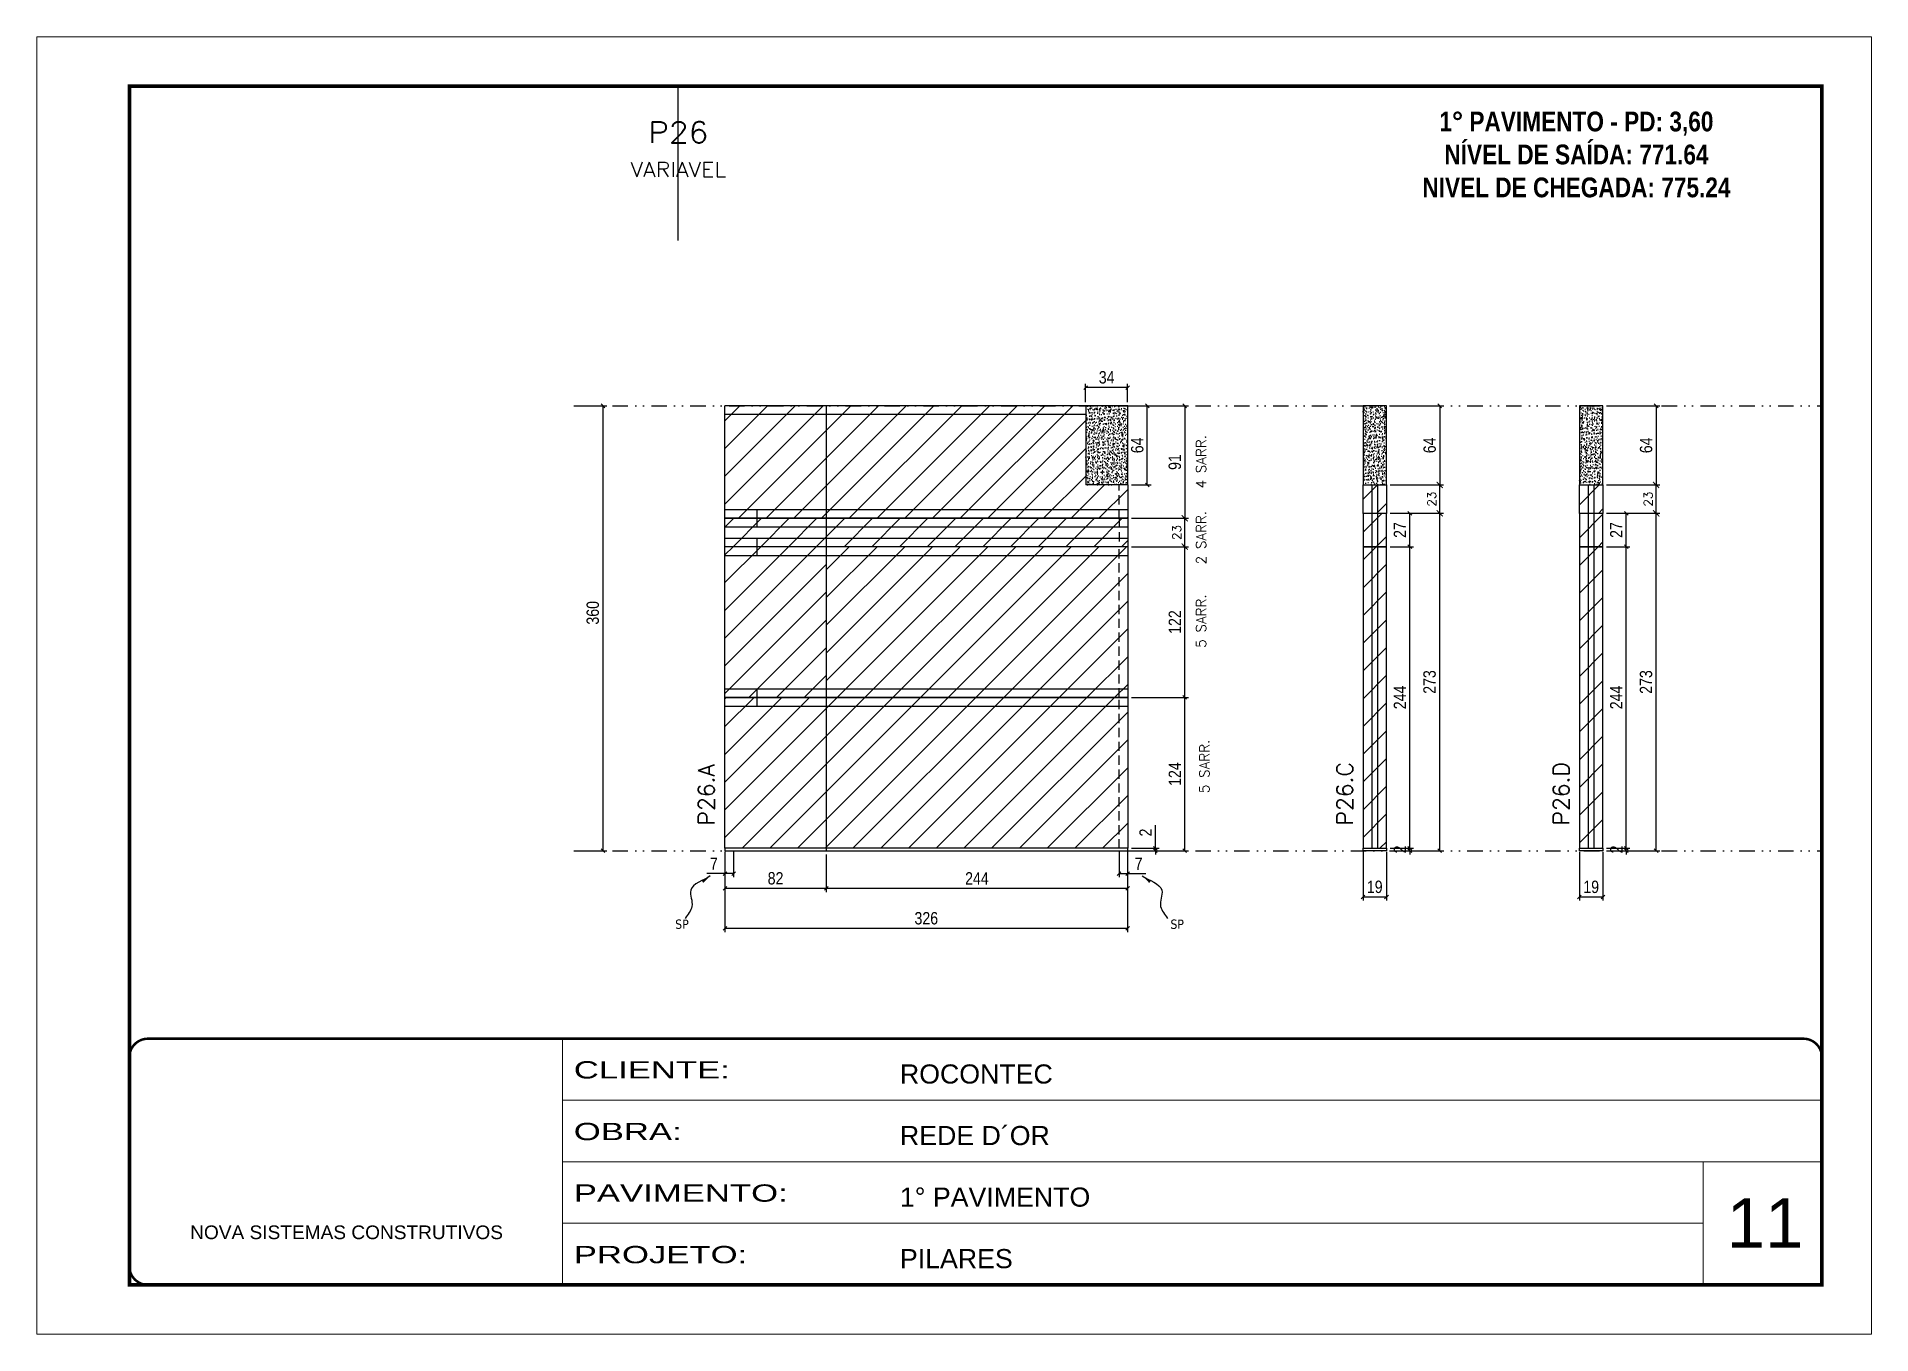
# Model space of a CAD drawing. Extents: x 2949 to 9203, y -16089 to 12527.
# Drawn here: x 6133 to 7618, y 9180 to 10230 of the extents above; entities that cross this region are included whole.
import ezdxf
from ezdxf.enums import TextEntityAlignment as Align

# ---------------------------------------------------------------- set-up
doc = ezdxf.new("R2010")
doc.units = 0
for name, pattern in [('CONTINUO', [0]), ('DASHED', [0.75, 0.5, -0.25]), ('DIVIDE2', [0.625, 0.25, -0.125, 0, -0.125, 0, -0.125]), ('HIDDEN', [0.375, 0.25, -0.125])]:
    doc.linetypes.add(name, pattern=pattern)
for name, color, linetype, lineweight in [('CARIMBO', 255, 'Continuous', 9), ('Folhas', 255, 'Continuous', 9), ('Hachura', 251, 'Continuous', 9), ('SARRAFO DE PRESSAO', 251, 'DASHED', 9), ('Texto Seção', 7, 'Continuous', 15)]:
    doc.layers.add(name, color=color, linetype=linetype, lineweight=lineweight)
for name, color, linetype in [('COTA', 241, 'Continuous'), ('cotas', 4, 'Continuous'), ('NOMENCLATURA', 7, 'Continuous'), ('Nível', 160, 'Continuous'), ('Painéis', 200, 'Continuous'), ('SARR_2.2x7', 40, 'Continuous'), ('Sarrafo de Pressão', 42, 'HIDDEN'), ('texto', 7, 'Continuous'), ('Texto de Titulo', 7, 'Continuous'), ('Texto Qtd Sarr', 242, 'Continuous')]:
    doc.layers.add(name, color=color, linetype=linetype)
doc.styles.add('ARIAL', font='arial.ttf')
doc.styles.add('COTA TECNICA', font='techl___.ttf', dxfattribs={"height": 10})
doc.styles.add('COTA TECNICA-50', font='techl___.ttf', dxfattribs={"height": 10})
doc.styles.add('REGUA-120', font='ROMANS.shx', dxfattribs={"height": 15})
doc.styles.add('ROMANC', font='techb___.ttf', dxfattribs={"height": 2.5})
doc.styles.add('ROMANS', font='romans.shx')
doc.styles.get("Standard").update_dxf_attribs({"font": 'arial.ttf'})
doc.styles.add('Tecnologia', font='')
doc.styles.get('Tecnologia').set_extended_font_data('Forgotten Futurist')
doc.dimstyles.new('COTA PAINEL-50', dxfattribs={"dimtxt": 10, "dimasz": 3, "dimexe": 3, "dimexo": 3, "dimgap": 3, "dimtad": 1, "dimdec": 1, "dimzin": 12, "dimdsep": 46, "dimtxsty": 'COTA TECNICA-50', "dimblk1": 'OBLIQUE', "dimblk2": 'OBLIQUE', "dimsah": 1, "dimcen": 0.9, "dimclrd": 4, "dimclre": 4, "dimclrt": 240, "dimadec": 1, "dimazin": 3, "dimtfac": 1, "dimtdec": 1, "dimtmove": 0, "dimatfit": 3, "dimfxl": 1, "dimtolj": 1, "dimtzin": 12, "dimarcsym": 0})
doc.dimstyles.new('Cota Paínel', dxfattribs={"dimtxt": 7, "dimasz": 5, "dimexe": 3, "dimexo": 3, "dimgap": 3, "dimtad": 1, "dimdec": 1, "dimzin": 12, "dimdsep": 46, "dimtxsty": 'ROMANS', "dimblk": 'ARCHTICK', "dimcen": 0, "dimclrd": 4, "dimclre": 4, "dimclrt": 1, "dimadec": 1, "dimazin": 3, "dimtfac": 1, "dimtdec": 1, "dimtmove": 0, "dimatfit": 3, "dimldrblk": 'OBLIQUE', "dimfxl": 1, "dimtolj": 1, "dimtzin": 12, "dimarcsym": 0})
doc.dimstyles.new('PAINEL', dxfattribs={"dimtxt": 10, "dimasz": 3, "dimexe": 3, "dimexo": 3, "dimgap": 3, "dimtad": 1, "dimdec": 1, "dimzin": 12, "dimdsep": 46, "dimtxsty": 'COTA TECNICA', "dimblk1": 'OBLIQUE', "dimblk2": 'OBLIQUE', "dimsah": 1, "dimcen": 0.9, "dimclrd": 4, "dimclre": 4, "dimclrt": 240, "dimadec": 1, "dimazin": 3, "dimtfac": 1, "dimtdec": 1, "dimtmove": 0, "dimatfit": 3, "dimfxl": 1, "dimtolj": 1, "dimtzin": 12, "dimarcsym": 0})
doc.dimstyles.get("Standard").update_dxf_attribs({"dimtxt": 0.18, "dimasz": 0.18, "dimexe": 0.18, "dimexo": 0.0625, "dimgap": 0.09, "dimtad": 0, "dimtih": 1, "dimtoh": 1, "dimdec": 4, "dimzin": 0, "dimdsep": 46, "dimtxsty": 'Standard', "dimcen": 0.09, "dimadec": 0, "dimazin": 0, "dimtfac": 1, "dimtdec": 4, "dimtofl": 0, "dimtmove": 0, "dimatfit": 3, "dimfxl": 1, "dimtolj": 1, "dimtzin": 0, "dimarcsym": 0})
pattern_1 = [(45, (-126071.967, -22713.47), (-11.2253202, 11.2253202), [])]
pattern_2 = [(45, (-126071.967, -22690.47), (-11.2253202, 11.2253202), [])]

msp = doc.modelspace()

# ---------------------------------------------------------------- texts
at = {"layer": 'CARIMBO', "style": 'ARIAL'}
msp.add_text('11', height=40, dxfattribs=at).set_placement((7500.39, 9249.73))
at = {"layer": 'NOMENCLATURA', "color": 2, "insert": (7378.86, 10195.65), "char_height": 16, "attachment_point": 2, "style": 'ROMANC'}
msp.add_mtext_dynamic_manual_height_columns('\\P1° PAVIMENTO - PD: 3,60\\PNÍVEL DE SAÍDA: 771.64\\PNIVEL DE CHEGADA: 775.24', width=300.2766, gutter_width=1, heights=[0], dxfattribs=at)
at = {"layer": 'texto', "color": 0, "char_height": 7.5, "attachment_point": 5}
for insert in [(6654.83, 9511.38), (6654.83, 9511.38), (7055.67, 9511.38)]:
    msp.add_mtext('{\\fTahoma|b0|i0|c0|p34;\\C4;SP}', dxfattribs=dict(at, insert=insert))
at = {"layer": 'Texto Seção', "linetype": 'Continuous', "style": 'ROMANS'}
for s, p in [('4 SARR.', (7079.05, 9864)), ('2 SARR.', (7079.05, 9802.61)), ('5 SARR.', (7079.05, 9735.09)), ('5 SARR.', (7081.76, 9617.49))]:
    msp.add_text(s, height=8, rotation=90, dxfattribs=at).set_placement(p)
at = {"layer": 'Texto Seção', "char_height": 13, "width": 285.3299, "attachment_point": 7, "rotation": 90, "style": 'REGUA-120'}
for s, insert in [('P26.A', (6681.06, 9591.34)), ('P26.C', (7197.8, 9591.34)), ('P26.D', (7372.97, 9591.34))]:
    msp.add_mtext(s, dxfattribs=dict(at, insert=insert))

# ---------------------------------------------------------------- blocks, each defined once
blk = doc.blocks.new('9999999999')
at = {"color": 30, "linetype": 'CONTINUO'}
for p, q in [((98564.6, 34230.2), (98564.6, 34429.4)), ((98564.6, 34379.6), (99584, 34379.6)), ((98564.6, 34329.8), (99488, 34329.8)), ((99584, 34329.8), (99488, 34329.8)), ((99488, 34329.8), (99488, 34230.2)), ((98564.6, 34280), (99488, 34280))]:
    blk.add_line(p, q, dxfattribs=at)
at = {"color": 30, "linetype": 'CONTINUO', "const_width": 2}
blk.add_lwpolyline([(99584, 34230.2), (99584, 34414.4, 0.414214), (99569, 34429.4), (98229, 34429.4, 0.414214), (98214, 34414.4), (98214, 34245.2, 0.414214), (98229, 34230.2), (99584, 34230.2)], format="xyb", dxfattribs=at)
at = {"layer": 'Folhas'}
blk.add_lwpolyline([(98139, 34190.2), (99624, 34190.2), (99624, 35240.2), (98139, 35240.2)], close=True, dxfattribs=at)
at = {"layer": 'Folhas', "color": 30, "const_width": 3}
blk.add_lwpolyline([(98214, 34230.2), (99584, 34230.2), (99584, 35200.2), (98214, 35200.2)], close=True, dxfattribs=at)
at = {"color": 7, "linetype": 'Continuous', "ltscale": 5, "style": 'ARIAL'}
for s, height, p in [('ROCONTEC', 15.48, (98837.7, 34393.1)), ('REDE D´OR', 15.48, (98837.7, 34343.3)), ('1° PAVIMENTO', 15.483, (98837.7, 34293.5)), ('NOVA SISTEMAS CONSTRUTIVOS', 11.059, (98263.2, 34267.2)), ('PILARES', 15.48, (98837.7, 34243.7))]:
    blk.add_text(s, height=height, dxfattribs=at).set_placement(p)
at = {"layer": 'Folhas', "color": 7, "style": 'Tecnologia', "width": 1.5}
for s, p in [('CLIENTE:', (98573.7, 34397.2)), ('OBRA:', (98573.7, 34347.3)), ('PAVIMENTO:', (98573.7, 34297.5)), ('PROJETO:', (98573.7, 34247.7))]:
    blk.add_text(s, height=14, dxfattribs=at).set_placement(p)
blk = doc.blocks.new('titulo1')
at = {"layer": 'Defpoints', "color": 252, "linetype": 'HIDDEN', "ltscale": 2}
blk.add_line((0, 0), (0, 125), dxfattribs=at)
at = {"layer": 'Defpoints', "style": 'ROMANS', "oblique": 15}
blk.add_attdef('FOLHA', text='', height=10, dxfattribs=at).set_placement((0, 15.6), align=Align.MIDDLE_CENTER)
at = {"layer": 'Texto Qtd Sarr', "color": 3, "style": 'ROMANS', "oblique": 15}
for tag, height, p in [('TITULO', 17, (0, 71.4)), ('SEÇÃO', 12, (0, 41.5))]:
    blk.add_attdef(tag, text='', height=height, dxfattribs=at).set_placement(p, align=Align.MIDDLE_CENTER)
blk = doc.blocks.new('_Oblique')
at = {"color": 0, "linetype": 'ByBlock', "lineweight": -2}
blk.add_line((-0.5, -0.5), (0.5, 0.5), dxfattribs=at)
blk = doc.blocks.new('*D397')
at = {"layer": 'cotas', "color": 4, "linetype": 'ByBlock', "lineweight": -2, "transparency": 16777216}
for p, q in [((6570.2, 9930.9), (6593.9, 9930.9)), ((6590.9, 9930.9), (6590.9, 9570.9)), ((6570.2, 9570.9), (6593.9, 9570.9))]:
    blk.add_line(p, q, dxfattribs=at)
at = {"layer": 'Defpoints', "color": 0, "linetype": 'ByBlock', "transparency": 16777216}
for p in [(6567.2, 9930.9), (6567.2, 9570.9), (6590.9, 9570.9)]:
    blk.add_point(p, dxfattribs=at)
at = {"layer": 'cotas', "color": 4, "linetype": 'ByBlock', "lineweight": -2, "transparency": 16777216, "xscale": 3, "yscale": 3, "zscale": 3}
for p, rotation in [((6590.9, 9930.9), 90), ((6590.9, 9570.9), 270)]:
    blk.add_blockref('_Oblique', p, dxfattribs=dict(at, rotation=rotation))
at = {"layer": 'cotas', "color": 240, "linetype": 'ByBlock', "transparency": 16777216, "insert": (6582.7, 9763.4), "char_height": 10, "attachment_point": 5, "rotation": 90, "style": 'COTA TECNICA'}
blk.add_mtext('\\A1;360', dxfattribs=at)
blk = doc.blocks.new('*D346')
at = {"layer": 'COTA', "color": 4, "lineweight": -2, "transparency": 16777216}
for p, q in [((7206.1, 9569.9), (7206.1, 9530.5)), ((7225.1, 9569.9), (7225.1, 9530.5)), ((7206.1, 9533.5), (7225.1, 9533.5))]:
    blk.add_line(p, q, dxfattribs=at)
at = {"layer": 'Defpoints', "color": 0, "transparency": 16777216}
for p in [(7206.1, 9572.9), (7225.1, 9572.9), (7225.1, 9533.5)]:
    blk.add_point(p, dxfattribs=at)
at = {"layer": 'COTA', "color": 4, "lineweight": -2, "transparency": 16777216, "xscale": 3, "yscale": 3, "zscale": 3, "rotation": 180}
blk.add_blockref('_Oblique', (7206.1, 9533.5), dxfattribs=at)
at = {"layer": 'COTA', "color": 4, "lineweight": -2, "transparency": 16777216, "xscale": 3, "yscale": 3, "zscale": 3}
blk.add_blockref('_Oblique', (7225.1, 9533.5), dxfattribs=at)
at = {"layer": 'COTA', "color": 240, "transparency": 16777216, "insert": (7215.6, 9541.6), "char_height": 10, "attachment_point": 5, "style": 'COTA TECNICA'}
blk.add_mtext('\\A1;19', dxfattribs=at)
blk = doc.blocks.new('*D347')
at = {"layer": 'COTA', "color": 4, "lineweight": -2, "transparency": 16777216}
for p, q in [((7228.1, 9843.9), (7271.2, 9843.9)), ((7268.2, 9570.9), (7268.2, 9843.9)), ((7228.1, 9570.9), (7271.2, 9570.9))]:
    blk.add_line(p, q, dxfattribs=at)
at = {"layer": 'Defpoints', "color": 0, "transparency": 16777216}
for p in [(7225.1, 9843.9), (7268.2, 9843.9), (7225.1, 9570.9)]:
    blk.add_point(p, dxfattribs=at)
at = {"layer": 'COTA', "color": 4, "lineweight": -2, "transparency": 16777216, "xscale": 3, "yscale": 3, "zscale": 3}
for p, rotation in [((7268.2, 9843.9), 90), ((7268.2, 9570.9), 270)]:
    blk.add_blockref('_Oblique', p, dxfattribs=dict(at, rotation=rotation))
at = {"layer": 'COTA', "color": 240, "transparency": 16777216, "insert": (7260, 9707.4), "char_height": 10, "attachment_point": 5, "rotation": 90, "style": 'COTA TECNICA'}
blk.add_mtext('\\A1;273', dxfattribs=at)
blk = doc.blocks.new('*D348')
at = {"layer": 'COTA', "color": 4, "lineweight": -2, "transparency": 16777216}
for p, q in [((7228.1, 9572.9), (7247, 9572.9)), ((7228.1, 9570.9), (7247, 9570.9)), ((7244, 9572.9), (7244, 9575.9)), ((7244, 9570.9), (7244, 9572.9)), ((7244, 9570.9), (7244, 9567.9))]:
    blk.add_line(p, q, dxfattribs=at)
at = {"layer": 'Defpoints', "color": 0, "transparency": 16777216}
for p in [(7225.1, 9572.9), (7225.1, 9570.9), (7244, 9572.9)]:
    blk.add_point(p, dxfattribs=at)
at = {"layer": 'COTA', "color": 4, "lineweight": -2, "transparency": 16777216, "xscale": 3, "yscale": 3, "zscale": 3}
for p, rotation in [((7244, 9572.9), 270), ((7244, 9570.9), 90)]:
    blk.add_blockref('_Oblique', p, dxfattribs=dict(at, rotation=rotation))
at = {"layer": 'COTA', "color": 240, "transparency": 16777216, "insert": (7236, 9571.9), "char_height": 10, "attachment_point": 5, "rotation": 90, "style": 'COTA TECNICA-50'}
blk.add_mtext('\\A1;2', dxfattribs=at)
blk = doc.blocks.new('*D405')
at = {"layer": 'COTA', "color": 4, "linetype": 'ByBlock', "lineweight": -2, "transparency": 16777216}
for p, q in [((7228.1, 9930.9), (7271.2, 9930.9)), ((7268.2, 9930.9), (7268.2, 9866.9)), ((7228.1, 9866.9), (7271.2, 9866.9))]:
    blk.add_line(p, q, dxfattribs=at)
at = {"layer": 'Defpoints', "color": 0, "linetype": 'ByBlock', "transparency": 16777216}
for p in [(7225.1, 9930.9), (7225.1, 9866.9), (7268.2, 9866.9)]:
    blk.add_point(p, dxfattribs=at)
at = {"layer": 'COTA', "color": 4, "linetype": 'ByBlock', "lineweight": -2, "transparency": 16777216, "xscale": 3, "yscale": 3, "zscale": 3}
for p, rotation in [((7268.2, 9930.9), 90), ((7268.2, 9866.9), 270)]:
    blk.add_blockref('_Oblique', p, dxfattribs=dict(at, rotation=rotation))
at = {"layer": 'COTA', "color": 240, "linetype": 'ByBlock', "transparency": 16777216, "insert": (7260.1, 9898.9), "char_height": 10, "attachment_point": 5, "rotation": 90, "style": 'COTA TECNICA'}
blk.add_mtext('\\A1;64', dxfattribs=at)
blk = doc.blocks.new('*D406')
at = {"layer": 'COTA', "color": 4, "linetype": 'ByBlock', "lineweight": -2, "transparency": 16777216}
for p, q in [((7228.1, 9816.9), (7247, 9816.9)), ((7244, 9572.9), (7244, 9816.9)), ((7228.1, 9572.9), (7247, 9572.9))]:
    blk.add_line(p, q, dxfattribs=at)
at = {"layer": 'Defpoints', "color": 0, "linetype": 'ByBlock', "transparency": 16777216}
for p in [(7225.1, 9816.9), (7244, 9816.9), (7225.1, 9572.9)]:
    blk.add_point(p, dxfattribs=at)
at = {"layer": 'COTA', "color": 4, "linetype": 'ByBlock', "lineweight": -2, "transparency": 16777216, "xscale": 3, "yscale": 3, "zscale": 3}
for p, rotation in [((7244, 9816.9), 90), ((7244, 9572.9), 270)]:
    blk.add_blockref('_Oblique', p, dxfattribs=dict(at, rotation=rotation))
at = {"layer": 'COTA', "color": 240, "linetype": 'ByBlock', "transparency": 16777216, "insert": (7236, 9694.9), "char_height": 10, "attachment_point": 5, "rotation": 90, "style": 'COTA TECNICA'}
blk.add_mtext('\\A1;244', dxfattribs=at)
blk = doc.blocks.new('*D349')
at = {"layer": 'COTA', "color": 4, "linetype": 'ByBlock', "lineweight": -2, "transparency": 16777216}
for p, q in [((7228.1, 9843.9), (7247, 9843.9)), ((7244, 9816.9), (7244, 9843.9)), ((7228.1, 9816.9), (7247, 9816.9))]:
    blk.add_line(p, q, dxfattribs=at)
at = {"layer": 'Defpoints', "color": 0, "linetype": 'ByBlock', "transparency": 16777216}
for p in [(7225.1, 9843.9), (7244, 9843.9), (7225.1, 9816.9)]:
    blk.add_point(p, dxfattribs=at)
at = {"layer": 'COTA', "color": 4, "linetype": 'ByBlock', "lineweight": -2, "transparency": 16777216, "xscale": 3, "yscale": 3, "zscale": 3}
for p, rotation in [((7244, 9843.9), 90), ((7244, 9816.9), 270)]:
    blk.add_blockref('_Oblique', p, dxfattribs=dict(at, rotation=rotation))
at = {"layer": 'COTA', "color": 240, "linetype": 'ByBlock', "transparency": 16777216, "insert": (7236, 9830.4), "char_height": 10, "attachment_point": 5, "rotation": 90, "style": 'COTA TECNICA'}
blk.add_mtext('\\A1;27', dxfattribs=at)
blk = doc.blocks.new('*D350')
at = {"layer": 'COTA', "color": 4, "lineweight": -2, "transparency": 16777216}
for p, q in [((7381.3, 9569.9), (7381.3, 9530.5)), ((7400.3, 9569.9), (7400.3, 9530.5)), ((7381.3, 9533.5), (7400.3, 9533.5))]:
    blk.add_line(p, q, dxfattribs=at)
at = {"layer": 'Defpoints', "color": 0, "transparency": 16777216}
for p in [(7381.3, 9572.9), (7400.3, 9572.9), (7400.3, 9533.5)]:
    blk.add_point(p, dxfattribs=at)
at = {"layer": 'COTA', "color": 4, "lineweight": -2, "transparency": 16777216, "xscale": 3, "yscale": 3, "zscale": 3, "rotation": 180}
blk.add_blockref('_Oblique', (7381.3, 9533.5), dxfattribs=at)
at = {"layer": 'COTA', "color": 4, "lineweight": -2, "transparency": 16777216, "xscale": 3, "yscale": 3, "zscale": 3}
blk.add_blockref('_Oblique', (7400.3, 9533.5), dxfattribs=at)
at = {"layer": 'COTA', "color": 240, "transparency": 16777216, "insert": (7390.8, 9541.6), "char_height": 10, "attachment_point": 5, "style": 'COTA TECNICA'}
blk.add_mtext('\\A1;19', dxfattribs=at)
blk = doc.blocks.new('*D351')
at = {"layer": 'COTA', "color": 4, "lineweight": -2, "transparency": 16777216}
for p, q in [((7403.3, 9843.9), (7446.4, 9843.9)), ((7443.4, 9570.9), (7443.4, 9843.9)), ((7403.3, 9570.9), (7446.4, 9570.9))]:
    blk.add_line(p, q, dxfattribs=at)
at = {"layer": 'Defpoints', "color": 0, "transparency": 16777216}
for p in [(7400.3, 9843.9), (7443.4, 9843.9), (7400.3, 9570.9)]:
    blk.add_point(p, dxfattribs=at)
at = {"layer": 'COTA', "color": 4, "lineweight": -2, "transparency": 16777216, "xscale": 3, "yscale": 3, "zscale": 3}
for p, rotation in [((7443.4, 9843.9), 90), ((7443.4, 9570.9), 270)]:
    blk.add_blockref('_Oblique', p, dxfattribs=dict(at, rotation=rotation))
at = {"layer": 'COTA', "color": 240, "transparency": 16777216, "insert": (7435.2, 9707.4), "char_height": 10, "attachment_point": 5, "rotation": 90, "style": 'COTA TECNICA'}
blk.add_mtext('\\A1;273', dxfattribs=at)
blk = doc.blocks.new('*D352')
at = {"layer": 'COTA', "color": 4, "lineweight": -2, "transparency": 16777216}
for p, q in [((7403.3, 9572.9), (7422.2, 9572.9)), ((7403.3, 9570.9), (7422.2, 9570.9)), ((7419.2, 9572.9), (7419.2, 9575.9)), ((7419.2, 9570.9), (7419.2, 9572.9)), ((7419.2, 9570.9), (7419.2, 9567.9))]:
    blk.add_line(p, q, dxfattribs=at)
at = {"layer": 'Defpoints', "color": 0, "transparency": 16777216}
for p in [(7400.3, 9572.9), (7400.3, 9570.9), (7419.2, 9572.9)]:
    blk.add_point(p, dxfattribs=at)
at = {"layer": 'COTA', "color": 4, "lineweight": -2, "transparency": 16777216, "xscale": 3, "yscale": 3, "zscale": 3}
for p, rotation in [((7419.2, 9572.9), 270), ((7419.2, 9570.9), 90)]:
    blk.add_blockref('_Oblique', p, dxfattribs=dict(at, rotation=rotation))
at = {"layer": 'COTA', "color": 240, "transparency": 16777216, "insert": (7411.2, 9571.9), "char_height": 10, "attachment_point": 5, "rotation": 90, "style": 'COTA TECNICA-50'}
blk.add_mtext('\\A1;2', dxfattribs=at)
blk = doc.blocks.new('*D407')
at = {"layer": 'COTA', "color": 4, "linetype": 'ByBlock', "lineweight": -2, "transparency": 16777216}
for p, q in [((7403.3, 9930.9), (7446.4, 9930.9)), ((7443.4, 9930.9), (7443.4, 9866.9)), ((7403.3, 9866.9), (7446.4, 9866.9))]:
    blk.add_line(p, q, dxfattribs=at)
at = {"layer": 'Defpoints', "color": 0, "linetype": 'ByBlock', "transparency": 16777216}
for p in [(7400.3, 9930.9), (7400.3, 9866.9), (7443.4, 9866.9)]:
    blk.add_point(p, dxfattribs=at)
at = {"layer": 'COTA', "color": 4, "linetype": 'ByBlock', "lineweight": -2, "transparency": 16777216, "xscale": 3, "yscale": 3, "zscale": 3}
for p, rotation in [((7443.4, 9930.9), 90), ((7443.4, 9866.9), 270)]:
    blk.add_blockref('_Oblique', p, dxfattribs=dict(at, rotation=rotation))
at = {"layer": 'COTA', "color": 240, "linetype": 'ByBlock', "transparency": 16777216, "insert": (7435.3, 9898.9), "char_height": 10, "attachment_point": 5, "rotation": 90, "style": 'COTA TECNICA'}
blk.add_mtext('\\A1;64', dxfattribs=at)
blk = doc.blocks.new('*D408')
at = {"layer": 'COTA', "color": 4, "linetype": 'ByBlock', "lineweight": -2, "transparency": 16777216}
for p, q in [((7403.3, 9816.9), (7422.2, 9816.9)), ((7419.2, 9572.9), (7419.2, 9816.9)), ((7403.3, 9572.9), (7422.2, 9572.9))]:
    blk.add_line(p, q, dxfattribs=at)
at = {"layer": 'Defpoints', "color": 0, "linetype": 'ByBlock', "transparency": 16777216}
for p in [(7400.3, 9816.9), (7419.2, 9816.9), (7400.3, 9572.9)]:
    blk.add_point(p, dxfattribs=at)
at = {"layer": 'COTA', "color": 4, "linetype": 'ByBlock', "lineweight": -2, "transparency": 16777216, "xscale": 3, "yscale": 3, "zscale": 3}
for p, rotation in [((7419.2, 9816.9), 90), ((7419.2, 9572.9), 270)]:
    blk.add_blockref('_Oblique', p, dxfattribs=dict(at, rotation=rotation))
at = {"layer": 'COTA', "color": 240, "linetype": 'ByBlock', "transparency": 16777216, "insert": (7411.1, 9694.9), "char_height": 10, "attachment_point": 5, "rotation": 90, "style": 'COTA TECNICA'}
blk.add_mtext('\\A1;244', dxfattribs=at)
blk = doc.blocks.new('*D353')
at = {"layer": 'COTA', "color": 4, "linetype": 'ByBlock', "lineweight": -2, "transparency": 16777216}
for p, q in [((7403.3, 9843.9), (7422.2, 9843.9)), ((7419.2, 9816.9), (7419.2, 9843.9)), ((7403.3, 9816.9), (7422.2, 9816.9))]:
    blk.add_line(p, q, dxfattribs=at)
at = {"layer": 'Defpoints', "color": 0, "linetype": 'ByBlock', "transparency": 16777216}
for p in [(7400.3, 9843.9), (7419.2, 9843.9), (7400.3, 9816.9)]:
    blk.add_point(p, dxfattribs=at)
at = {"layer": 'COTA', "color": 4, "linetype": 'ByBlock', "lineweight": -2, "transparency": 16777216, "xscale": 3, "yscale": 3, "zscale": 3}
for p, rotation in [((7419.2, 9843.9), 90), ((7419.2, 9816.9), 270)]:
    blk.add_blockref('_Oblique', p, dxfattribs=dict(at, rotation=rotation))
at = {"layer": 'COTA', "color": 240, "linetype": 'ByBlock', "transparency": 16777216, "insert": (7411.1, 9830.4), "char_height": 10, "attachment_point": 5, "rotation": 90, "style": 'COTA TECNICA'}
blk.add_mtext('\\A1;27', dxfattribs=at)
blk = doc.blocks.new('*D354')
at = {"layer": 'COTA', "color": 4, "lineweight": -2, "transparency": 16777216}
for p, q in [((6689.6, 9569.9), (6689.6, 9505)), ((7015.6, 9569.9), (7015.6, 9505)), ((7015.6, 9508), (6689.6, 9508))]:
    blk.add_line(p, q, dxfattribs=at)
at = {"layer": 'Defpoints', "color": 0, "transparency": 16777216}
for p in [(6689.6, 9572.9), (7015.6, 9572.9), (6689.6, 9508)]:
    blk.add_point(p, dxfattribs=at)
at = {"layer": 'COTA', "color": 4, "lineweight": -2, "transparency": 16777216, "xscale": 3, "yscale": 3, "zscale": 3, "rotation": 180}
blk.add_blockref('_Oblique', (6689.6, 9508), dxfattribs=at)
at = {"layer": 'COTA', "color": 4, "lineweight": -2, "transparency": 16777216, "xscale": 3, "yscale": 3, "zscale": 3}
blk.add_blockref('_Oblique', (7015.6, 9508), dxfattribs=at)
at = {"layer": 'COTA', "color": 240, "transparency": 16777216, "insert": (6852.6, 9516.2), "char_height": 10, "attachment_point": 5, "style": 'COTA TECNICA'}
blk.add_mtext('\\A1;326', dxfattribs=at)
blk = doc.blocks.new('*D355')
at = {"layer": 'COTA', "color": 4, "lineweight": -2, "transparency": 16777216}
for p, q in [((7008.6, 9569.9), (7008.6, 9549.4)), ((7015.6, 9567.9), (7015.6, 9549.4)), ((7008.6, 9552.4), (7015.6, 9552.4)), ((7015.6, 9552.4), (7030.3, 9552.4))]:
    blk.add_line(p, q, dxfattribs=at)
at = {"layer": 'Defpoints', "color": 0, "transparency": 16777216}
for p in [(7008.6, 9572.9), (7015.6, 9570.9), (7015.6, 9552.4)]:
    blk.add_point(p, dxfattribs=at)
at = {"layer": 'COTA', "color": 4, "lineweight": -2, "transparency": 16777216, "xscale": 3, "yscale": 3, "zscale": 3, "rotation": 180}
blk.add_blockref('_Oblique', (7008.6, 9552.4), dxfattribs=at)
at = {"layer": 'COTA', "color": 4, "lineweight": -2, "transparency": 16777216, "xscale": 3, "yscale": 3, "zscale": 3}
blk.add_blockref('_Oblique', (7015.6, 9552.4), dxfattribs=at)
at = {"layer": 'COTA', "color": 240, "transparency": 16777216, "insert": (7024.5, 9560.4), "char_height": 10, "attachment_point": 5, "style": 'COTA TECNICA-50'}
blk.add_mtext('\\A1;7', dxfattribs=at)
blk = doc.blocks.new('*D356')
at = {"layer": 'COTA', "color": 4, "lineweight": -2, "transparency": 16777216}
for p, q in [((6689.6, 9567.9), (6689.6, 9549.4)), ((6696.6, 9569.9), (6696.6, 9549.4)), ((6689.6, 9552.4), (6674.9, 9552.4)), ((6696.6, 9552.4), (6689.6, 9552.4))]:
    blk.add_line(p, q, dxfattribs=at)
at = {"layer": 'Defpoints', "color": 0, "transparency": 16777216}
for p in [(6689.6, 9570.9), (6696.6, 9572.9), (6689.6, 9552.4)]:
    blk.add_point(p, dxfattribs=at)
at = {"layer": 'COTA', "color": 4, "lineweight": -2, "transparency": 16777216, "xscale": 3, "yscale": 3, "zscale": 3, "rotation": 180}
blk.add_blockref('_Oblique', (6689.6, 9552.4), dxfattribs=at)
at = {"layer": 'COTA', "color": 4, "lineweight": -2, "transparency": 16777216, "xscale": 3, "yscale": 3, "zscale": 3}
blk.add_blockref('_Oblique', (6696.6, 9552.4), dxfattribs=at)
at = {"layer": 'COTA', "color": 240, "transparency": 16777216, "insert": (6680.7, 9560.4), "char_height": 10, "attachment_point": 5, "style": 'COTA TECNICA-50'}
blk.add_mtext('\\A1;7', dxfattribs=at)
blk = doc.blocks.new('*D357')
at = {"layer": 'COTA', "color": 4, "lineweight": -2, "transparency": 16777216}
for p, q in [((7018.6, 9694.9), (7064.8, 9694.9)), ((7061.8, 9570.9), (7061.8, 9694.9)), ((7018.6, 9570.9), (7064.8, 9570.9))]:
    blk.add_line(p, q, dxfattribs=at)
at = {"layer": 'Defpoints', "color": 0, "transparency": 16777216}
for p in [(7015.6, 9694.9), (7061.8, 9694.9), (7015.6, 9570.9)]:
    blk.add_point(p, dxfattribs=at)
at = {"layer": 'COTA', "color": 4, "lineweight": -2, "transparency": 16777216, "xscale": 3, "yscale": 3, "zscale": 3}
for p, rotation in [((7061.8, 9694.9), 90), ((7061.8, 9570.9), 270)]:
    blk.add_blockref('_Oblique', p, dxfattribs=dict(at, rotation=rotation))
at = {"layer": 'COTA', "color": 240, "transparency": 16777216, "insert": (7053.8, 9632.9), "char_height": 10, "attachment_point": 5, "rotation": 90, "style": 'COTA TECNICA-50'}
blk.add_mtext('\\A1;124', dxfattribs=at)
blk = doc.blocks.new('*D358')
at = {"layer": 'COTA', "color": 4, "lineweight": -2, "transparency": 16777216}
for p, q in [((7038.1, 9572.9), (7038.1, 9591.7)), ((7018.6, 9572.9), (7041.1, 9572.9)), ((7018.6, 9570.9), (7041.1, 9570.9)), ((7038.1, 9570.9), (7038.1, 9572.9)), ((7038.1, 9570.9), (7038.1, 9567.9))]:
    blk.add_line(p, q, dxfattribs=at)
at = {"layer": 'Defpoints', "color": 0, "transparency": 16777216}
for p in [(7015.6, 9572.9), (7015.6, 9570.9), (7038.1, 9570.9)]:
    blk.add_point(p, dxfattribs=at)
at = {"layer": 'COTA', "color": 4, "lineweight": -2, "transparency": 16777216, "xscale": 3, "yscale": 3, "zscale": 3}
for p, rotation in [((7038.1, 9572.9), 270), ((7038.1, 9570.9), 90)]:
    blk.add_blockref('_Oblique', p, dxfattribs=dict(at, rotation=rotation))
at = {"layer": 'COTA', "color": 240, "transparency": 16777216, "insert": (7030.1, 9585.6), "char_height": 10, "attachment_point": 5, "rotation": 90, "style": 'COTA TECNICA-50'}
blk.add_mtext('\\A1;2', dxfattribs=at)
blk = doc.blocks.new('*D359')
at = {"layer": 'COTA', "color": 4, "linetype": 'ByBlock', "lineweight": -2, "transparency": 16777216}
for p, q in [((7018.6, 9816.9), (7064.8, 9816.9)), ((7061.8, 9694.9), (7061.8, 9816.9)), ((7018.6, 9694.9), (7064.8, 9694.9))]:
    blk.add_line(p, q, dxfattribs=at)
at = {"layer": 'Defpoints', "color": 0, "linetype": 'ByBlock', "transparency": 16777216}
for p in [(7015.6, 9816.9), (7061.8, 9816.9), (7015.6, 9694.9)]:
    blk.add_point(p, dxfattribs=at)
at = {"layer": 'COTA', "color": 4, "linetype": 'ByBlock', "lineweight": -2, "transparency": 16777216, "xscale": 3, "yscale": 3, "zscale": 3}
for p, rotation in [((7061.8, 9816.9), 90), ((7061.8, 9694.9), 270)]:
    blk.add_blockref('_Oblique', p, dxfattribs=dict(at, rotation=rotation))
at = {"layer": 'COTA', "color": 240, "linetype": 'ByBlock', "transparency": 16777216, "insert": (7053.8, 9755.9), "char_height": 10, "attachment_point": 5, "rotation": 90, "style": 'COTA TECNICA'}
blk.add_mtext('\\A1;122', dxfattribs=at)
blk = doc.blocks.new('*D360')
at = {"layer": 'COTA', "color": 4, "linetype": 'ByBlock', "lineweight": -2, "transparency": 16777216}
for p, q in [((7018.6, 9930.9), (7064.8, 9930.9)), ((7061.8, 9930.9), (7061.8, 9839.9)), ((7018.6, 9839.9), (7064.8, 9839.9))]:
    blk.add_line(p, q, dxfattribs=at)
at = {"layer": 'Defpoints', "color": 0, "linetype": 'ByBlock', "transparency": 16777216}
for p in [(7015.6, 9930.9), (7015.6, 9839.9), (7061.8, 9839.9)]:
    blk.add_point(p, dxfattribs=at)
at = {"layer": 'COTA', "color": 4, "linetype": 'ByBlock', "lineweight": -2, "transparency": 16777216, "xscale": 3, "yscale": 3, "zscale": 3}
for p, rotation in [((7061.8, 9930.9), 90), ((7061.8, 9839.9), 270)]:
    blk.add_blockref('_Oblique', p, dxfattribs=dict(at, rotation=rotation))
at = {"layer": 'COTA', "color": 240, "linetype": 'ByBlock', "transparency": 16777216, "insert": (7053.8, 9885.4), "char_height": 10, "attachment_point": 5, "rotation": 90, "style": 'COTA TECNICA'}
blk.add_mtext('\\A1;91', dxfattribs=at)
blk = doc.blocks.new('*D409')
at = {"layer": 'COTA', "color": 4, "linetype": 'ByBlock', "lineweight": -2, "transparency": 16777216}
for p, q in [((6771.6, 9567.9), (6771.6, 9537.4)), ((7015.6, 9567.9), (7015.6, 9537.4)), ((7015.6, 9540.4), (6771.6, 9540.4))]:
    blk.add_line(p, q, dxfattribs=at)
at = {"layer": 'Defpoints', "color": 0, "linetype": 'ByBlock', "transparency": 16777216}
for p in [(6771.6, 9570.9), (7015.6, 9570.9), (6771.6, 9540.4)]:
    blk.add_point(p, dxfattribs=at)
at = {"layer": 'COTA', "color": 4, "linetype": 'ByBlock', "lineweight": -2, "transparency": 16777216, "xscale": 3, "yscale": 3, "zscale": 3, "rotation": 180}
blk.add_blockref('_Oblique', (6771.6, 9540.4), dxfattribs=at)
at = {"layer": 'COTA', "color": 4, "linetype": 'ByBlock', "lineweight": -2, "transparency": 16777216, "xscale": 3, "yscale": 3, "zscale": 3}
blk.add_blockref('_Oblique', (7015.6, 9540.4), dxfattribs=at)
at = {"layer": 'COTA', "color": 240, "linetype": 'ByBlock', "transparency": 16777216, "insert": (6893.6, 9548.5), "char_height": 10, "attachment_point": 5, "style": 'COTA TECNICA'}
blk.add_mtext('\\A1;244', dxfattribs=at)
blk = doc.blocks.new('*D410')
at = {"layer": 'COTA', "color": 4, "linetype": 'ByBlock', "lineweight": -2, "transparency": 16777216}
for p, q in [((6689.6, 9567.9), (6689.6, 9537.4)), ((6771.6, 9567.9), (6771.6, 9537.4)), ((6771.6, 9540.4), (6689.6, 9540.4))]:
    blk.add_line(p, q, dxfattribs=at)
at = {"layer": 'Defpoints', "color": 0, "linetype": 'ByBlock', "transparency": 16777216}
for p in [(6689.6, 9570.9), (6771.6, 9570.9), (6689.6, 9540.4)]:
    blk.add_point(p, dxfattribs=at)
at = {"layer": 'COTA', "color": 4, "linetype": 'ByBlock', "lineweight": -2, "transparency": 16777216, "xscale": 3, "yscale": 3, "zscale": 3, "rotation": 180}
blk.add_blockref('_Oblique', (6689.6, 9540.4), dxfattribs=at)
at = {"layer": 'COTA', "color": 4, "linetype": 'ByBlock', "lineweight": -2, "transparency": 16777216, "xscale": 3, "yscale": 3, "zscale": 3}
blk.add_blockref('_Oblique', (6771.6, 9540.4), dxfattribs=at)
at = {"layer": 'COTA', "color": 240, "linetype": 'ByBlock', "transparency": 16777216, "insert": (6730.6, 9548.5), "char_height": 10, "attachment_point": 5, "style": 'COTA TECNICA'}
blk.add_mtext('\\A1;82', dxfattribs=at)
blk = doc.blocks.new('*D399')
at = {"layer": 'COTA', "color": 4, "linetype": 'ByBlock', "lineweight": -2, "transparency": 16777216}
for p, q in [((7018.6, 9930.9), (7034.5, 9930.9)), ((7031.5, 9866.9), (7031.5, 9930.9)), ((7018.6, 9866.9), (7034.5, 9866.9))]:
    blk.add_line(p, q, dxfattribs=at)
at = {"layer": 'Defpoints', "color": 0, "linetype": 'ByBlock', "transparency": 16777216}
for p in [(7015.6, 9930.9), (7031.5, 9930.9), (7015.6, 9866.9)]:
    blk.add_point(p, dxfattribs=at)
at = {"layer": 'COTA', "color": 4, "linetype": 'ByBlock', "lineweight": -2, "transparency": 16777216, "xscale": 3, "yscale": 3, "zscale": 3}
for p, rotation in [((7031.5, 9930.9), 90), ((7031.5, 9866.9), 270)]:
    blk.add_blockref('_Oblique', p, dxfattribs=dict(at, rotation=rotation))
at = {"layer": 'COTA', "color": 240, "linetype": 'ByBlock', "transparency": 16777216, "insert": (7023.4, 9898.9), "char_height": 10, "attachment_point": 5, "rotation": 90, "style": 'COTA TECNICA'}
blk.add_mtext('\\A1;64', dxfattribs=at)
blk = doc.blocks.new('*D400')
at = {"layer": 'COTA', "color": 4, "linetype": 'ByBlock', "lineweight": -2, "transparency": 16777216}
for p, q in [((6981.6, 9933.9), (6981.6, 9948.7)), ((7015.6, 9945.7), (6981.6, 9945.7)), ((7015.6, 9933.9), (7015.6, 9948.7))]:
    blk.add_line(p, q, dxfattribs=at)
at = {"layer": 'Defpoints', "color": 0, "linetype": 'ByBlock', "transparency": 16777216}
for p in [(6981.6, 9945.7), (6981.6, 9930.9), (7015.6, 9930.9)]:
    blk.add_point(p, dxfattribs=at)
at = {"layer": 'COTA', "color": 4, "linetype": 'ByBlock', "lineweight": -2, "transparency": 16777216, "xscale": 3, "yscale": 3, "zscale": 3, "rotation": 180}
blk.add_blockref('_Oblique', (6981.6, 9945.7), dxfattribs=at)
at = {"layer": 'COTA', "color": 4, "linetype": 'ByBlock', "lineweight": -2, "transparency": 16777216, "xscale": 3, "yscale": 3, "zscale": 3}
blk.add_blockref('_Oblique', (7015.6, 9945.7), dxfattribs=at)
at = {"layer": 'COTA', "color": 240, "linetype": 'ByBlock', "transparency": 16777216, "insert": (6998.6, 9953.9), "char_height": 10, "attachment_point": 5, "style": 'COTA TECNICA'}
blk.add_mtext('\\A1;34', dxfattribs=at)
blk = doc.blocks.new('_ArchTick')
at = {"color": 0, "linetype": 'ByBlock', "const_width": 0.15}
blk.add_lwpolyline([(-0.5, -0.5), (0.5, 0.5)], dxfattribs=at)
blk = doc.blocks.new('*D302')
at = {"layer": 'COTA', "color": 4, "lineweight": -2, "transparency": 16777216}
for p, q in [((7018.6, 9839.9), (7064.8, 9839.9)), ((7061.8, 9816.9), (7061.8, 9839.9)), ((7018.6, 9816.9), (7064.8, 9816.9))]:
    blk.add_line(p, q, dxfattribs=at)
at = {"layer": 'Defpoints', "color": 0, "transparency": 16777216}
for p in [(7015.6, 9839.9), (7061.8, 9839.9), (7015.6, 9816.9)]:
    blk.add_point(p, dxfattribs=at)
at = {"layer": 'COTA', "color": 4, "lineweight": -2, "transparency": 16777216, "xscale": 5, "yscale": 5, "zscale": 5}
for p, rotation in [((7061.8, 9839.9), 90), ((7061.8, 9816.9), 270)]:
    blk.add_blockref('_ArchTick', p, dxfattribs=dict(at, rotation=rotation))
at = {"layer": 'COTA', "color": 1, "transparency": 16777216, "insert": (7055.3, 9828.4), "char_height": 7, "attachment_point": 5, "rotation": 90, "style": 'ROMANS'}
blk.add_mtext('\\A1;23', dxfattribs=at)
blk = doc.blocks.new('*D373')
at = {"layer": 'COTA', "color": 4, "lineweight": -2, "transparency": 16777216}
for p, q in [((7228.1, 9866.9), (7271.2, 9866.9)), ((7268.2, 9843.9), (7268.2, 9866.9)), ((7228.1, 9843.9), (7271.2, 9843.9))]:
    blk.add_line(p, q, dxfattribs=at)
at = {"layer": 'Defpoints', "color": 0, "transparency": 16777216}
for p in [(7225.1, 9866.9), (7268.2, 9866.9), (7225.1, 9843.9)]:
    blk.add_point(p, dxfattribs=at)
at = {"layer": 'COTA', "color": 4, "lineweight": -2, "transparency": 16777216, "xscale": 5, "yscale": 5, "zscale": 5}
for p, rotation in [((7268.2, 9866.9), 90), ((7268.2, 9843.9), 270)]:
    blk.add_blockref('_ArchTick', p, dxfattribs=dict(at, rotation=rotation))
at = {"layer": 'COTA', "color": 1, "transparency": 16777216, "insert": (7261.7, 9855.4), "char_height": 7, "attachment_point": 5, "rotation": 90, "style": 'ROMANS'}
blk.add_mtext('\\A1;23', dxfattribs=at)
blk = doc.blocks.new('*D374')
at = {"layer": 'COTA', "color": 4, "lineweight": -2, "transparency": 16777216}
for p, q in [((7403.3, 9866.9), (7446.4, 9866.9)), ((7443.4, 9843.9), (7443.4, 9866.9)), ((7403.3, 9843.9), (7446.4, 9843.9))]:
    blk.add_line(p, q, dxfattribs=at)
at = {"layer": 'Defpoints', "color": 0, "transparency": 16777216}
for p in [(7400.3, 9866.9), (7443.4, 9866.9), (7400.3, 9843.9)]:
    blk.add_point(p, dxfattribs=at)
at = {"layer": 'COTA', "color": 4, "lineweight": -2, "transparency": 16777216, "xscale": 5, "yscale": 5, "zscale": 5}
for p, rotation in [((7443.4, 9866.9), 90), ((7443.4, 9843.9), 270)]:
    blk.add_blockref('_ArchTick', p, dxfattribs=dict(at, rotation=rotation))
at = {"layer": 'COTA', "color": 1, "transparency": 16777216, "insert": (7436.9, 9855.4), "char_height": 7, "attachment_point": 5, "rotation": 90, "style": 'ROMANS'}
blk.add_mtext('\\A1;23', dxfattribs=at)

# ---------------------------------------------------------------- dimensions: what is measured, and where the dimension line sits
at = {"layer": 'COTA', "linetype": 'ByBlock'}
for base, p1, p2, angle, picture, middle in [((6981.61, 9945.7), (7015.61, 9930.87), (6981.61, 9930.87), 180, '*D400', (6998.61, 9953.92)), ((7061.85, 9839.87), (7015.61, 9930.87), (7015.61, 9839.87), 90, '*D360', (7053.76, 9885.37)), ((7031.47, 9930.87), (7015.61, 9866.87), (7015.61, 9930.87), 90, '*D399', (7023.36, 9898.87)), ((7268.21, 9866.87), (7225.13, 9930.87), (7225.13, 9866.87), 90, '*D405', (7260.11, 9898.87)), ((7443.38, 9866.87), (7400.3, 9930.87), (7400.3, 9866.87), 90, '*D407', (7435.28, 9898.87)), ((7244.03, 9816.87), (7225.13, 9572.87), (7225.13, 9816.87), 90, '*D406', (7235.96, 9694.87)), ((7419.21, 9816.87), (7400.3, 9572.87), (7400.3, 9816.87), 90, '*D408', (7411.13, 9694.87)), ((6771.61, 9540.43), (7015.61, 9570.87), (6771.61, 9570.87), 180, '*D409', (6893.61, 9548.51))]:
    dim = msp.add_linear_dim(base=base, p1=p1, p2=p2, angle=angle, dimstyle='PAINEL', dxfattribs=at)
    dim.commit()
    dim.dimension.update_dxf_attribs({"geometry": picture, "text_midpoint": middle})
at = {"layer": 'COTA'}
for base, p1, p2, angle, dimstyle, picture, middle in [((7268.21, 9866.87), (7225.13, 9843.87), (7225.13, 9866.87), 90, 'Cota Paínel', '*D373', (7261.71, 9855.37)), ((7443.38, 9866.87), (7400.3, 9843.87), (7400.3, 9866.87), 90, 'Cota Paínel', '*D374', (7436.88, 9855.37)), ((7061.85, 9839.87), (7015.61, 9816.87), (7015.61, 9839.87), 90, 'Cota Paínel', '*D302', (7055.35, 9828.37)), ((7061.85, 9694.87), (7015.61, 9570.87), (7015.61, 9694.87), 90, 'COTA PAINEL-50', '*D357', (7053.78, 9632.87)), ((6689.61, 9552.36), (6696.61, 9572.87), (6689.61, 9570.87), 180, 'COTA PAINEL-50', '*D356', (6680.74, 9560.43))]:
    dim = msp.add_linear_dim(base=base, p1=p1, p2=p2, angle=angle, dimstyle=dimstyle, dxfattribs=at)
    dim.commit()
    dim.dimension.update_dxf_attribs({"geometry": picture, "text_midpoint": middle})
for base, p1, p2, angle, picture, middle in [((7268.21, 9843.87), (7225.13, 9570.87), (7225.13, 9843.87), 90, '*D347', (7259.99, 9707.37)), ((7443.38, 9843.87), (7400.3, 9570.87), (7400.3, 9843.87), 90, '*D351', (7435.16, 9707.37)), ((6689.61, 9508.01), (7015.61, 9572.87), (6689.61, 9572.87), 180, '*D354', (6852.61, 9516.23))]:
    dim = msp.add_linear_dim(base=base, p1=p1, p2=p2, angle=angle, dimstyle='PAINEL', override={"dimarcsym": 2}, dxfattribs=at)
    dim.commit()
    dim.dimension.update_dxf_attribs({"geometry": picture, "text_midpoint": middle})
at = {"layer": 'COTA', "linetype": 'ByBlock'}
for base, p1, p2, angle, picture, middle in [((7244.03, 9843.87), (7225.13, 9816.87), (7225.13, 9843.87), 90, '*D349', (7235.96, 9830.37)), ((7419.21, 9843.87), (7400.3, 9816.87), (7400.3, 9843.87), 90, '*D353', (7411.13, 9830.37)), ((7061.85, 9816.87), (7015.61, 9694.87), (7015.61, 9816.87), 90, '*D359', (7053.79, 9755.87)), ((6689.61, 9540.43), (6771.61, 9570.87), (6689.61, 9570.87), 180, '*D410', (6730.61, 9548.53))]:
    dim = msp.add_linear_dim(base=base, p1=p1, p2=p2, angle=angle, dimstyle='PAINEL', override={"dimtmove": 1}, dxfattribs=at)
    dim.commit()
    dim.dimension.update_dxf_attribs({"geometry": picture, "text_midpoint": middle})
at = {"layer": 'COTA'}
for base, p1, p2, picture, middle in [((7038.14, 9570.87), (7015.61, 9572.87), (7015.61, 9570.87), '*D358', (7038.14, 9585.61)), ((7244.03, 9572.87), (7225.13, 9570.87), (7225.13, 9572.87), '*D348', (7244.03, 9571.87)), ((7419.21, 9572.87), (7400.3, 9570.87), (7400.3, 9572.87), '*D352', (7419.21, 9571.87))]:
    dim = msp.add_linear_dim(base=base, p1=p1, p2=p2, angle=90, dimstyle='COTA PAINEL-50', dxfattribs=at)
    dim.commit()
    dim.dimension.update_dxf_attribs({"geometry": picture, "text_midpoint": middle, "dimtype": 160})
dim = msp.add_linear_dim(base=(7015.61, 9552.36), p1=(7008.61, 9572.87), p2=(7015.61, 9570.87), dimstyle='COTA PAINEL-50', dxfattribs=at)
dim.commit()
dim.dimension.update_dxf_attribs({"geometry": '*D355', "text_midpoint": (7024.47, 9560.43)})
for base, p1, p2, picture, middle in [((7225.13, 9533.52), (7206.13, 9572.87), (7225.13, 9572.87), '*D346', (7215.63, 9541.61)), ((7400.3, 9533.52), (7381.3, 9572.87), (7400.3, 9572.87), '*D350', (7390.8, 9541.61))]:
    dim = msp.add_linear_dim(base=base, p1=p1, p2=p2, dimstyle='PAINEL', override={"dimarcsym": 2}, dxfattribs=at)
    dim.commit()
    dim.dimension.update_dxf_attribs({"geometry": picture, "text_midpoint": middle})
at = {"layer": 'cotas', "linetype": 'ByBlock'}
dim = msp.add_linear_dim(base=(6590.91, 9570.87), p1=(6567.19, 9930.87), p2=(6567.19, 9570.87), angle=90, dimstyle='PAINEL', dxfattribs=at)
dim.commit()
dim.dimension.update_dxf_attribs({"geometry": '*D397', "text_midpoint": (6590.91, 9763.4), "dimtype": 160})

# ---------------------------------------------------------------- hatches: boundary and pattern name
at = {"layer": 'COTA', "linetype": 'ByBlock'}
h = msp.add_hatch(dxfattribs=at)
h.set_pattern_fill('AR-CONC', color=256, scale=0.03)
h.set_pattern_definition([(50, (-126071.9665, -21581.8954), (5.46554007, -0.47817257), [0.5715, -6.2865]), (355, (-126071.9665, -21581.8954), (-1.05730264, 5.73170536), [0.4572, -5.02921753]), (100.4514447, (-126071.511, -21581.935), (4.40823741, 5.25353256), [0.48570026, -5.34270734]), (46.1842, (-126071.9665, -21580.3714), (8.13237123, -1.26126984), [0.85725, -9.42975]), (96.6355576, (-126071.289, -21580.4765), (7.122124, 7.42278374), [0.7285507, -8.01406824]), (351.184151, (-126071.9665, -21580.371), (7.122124, 7.42278374), [0.685799, -7.54379196]), (21, (-126071.2045, -21580.7524), (4.54843174, -3.06795595), [0.5715, -6.2865]), (326, (-126071.2045, -21580.7524), (1.85406085, 5.52563898), [0.4572, -5.0292]), (71.451445, (-126070.8255, -21581.008), (6.40249258, 2.45768307), [0.48570026, -5.34269813]), (37.5, (-126071.9665, -21581.8954), (0.092658098, 2.536651166), [0, -4.96824, 0, -5.1054, 0, -5.04825]), (7.5, (-126071.9665, -21581.8954), (2.004589875, 3.005417245), [0, -2.91084, 0, -4.85394, 0, -1.92405]), (327.5, (-126073.6658, -21581.8954), (4.067717855, -0.17186232), [0, -1.905, 0, -5.9436, 0, -7.8867]), (317.5, (-126074.4278, -21581.8954), (4.44387544, 0.76279473), [0, -2.4765, 0, -3.94716, 0, -5.6007])])
h.paths.add_polyline_path([(6981.61, 9866.87), (7015.61, 9866.87), (7015.61, 9930.87), (6981.61, 9930.87)])
h = msp.add_hatch(dxfattribs=at)
h.set_pattern_fill('AR-CONC', color=256, scale=0.03)
h.set_pattern_definition([(50, (-124520.9743, -19284.545), (5.46554007, -0.47817257), [0.5715, -6.2865]), (355, (-124520.9743, -19284.545), (-1.05730264, 5.73170536), [0.4572, -5.02921753]), (100.4514447, (-124520.519, -19284.585), (4.40823741, 5.25353256), [0.48570026, -5.34270734]), (46.1842, (-124520.974, -19283.021), (8.13237123, -1.26126984), [0.85725, -9.42975]), (96.6355576, (-124520.2966, -19283.126), (7.122124, 7.42278374), [0.7285507, -8.01406824]), (351.184151, (-124520.974, -19283.021), (7.122124, 7.42278374), [0.685799, -7.54379196]), (21, (-124520.2123, -19283.402), (4.54843174, -3.06795595), [0.5715, -6.2865]), (326, (-124520.2123, -19283.402), (1.85406085, 5.52563898), [0.4572, -5.0292]), (71.451445, (-124519.833, -19283.658), (6.40249258, 2.45768307), [0.48570026, -5.34269813]), (37.5, (-124520.9743, -19284.5452), (0.092658098, 2.536651166), [0, -4.96824, 0, -5.1054, 0, -5.04825]), (7.5, (-124520.9743, -19284.5452), (2.004589875, 3.005417245), [0, -2.91084, 0, -4.85394, 0, -1.92405]), (327.5, (-124522.6736, -19284.5452), (4.067717855, -0.17186232), [0, -1.905, 0, -5.9436, 0, -7.8867]), (317.5, (-124523.4356, -19284.5452), (4.44387544, 0.76279473), [0, -2.4765, 0, -3.94716, 0, -5.6007])])
h.paths.add_polyline_path([(7206.13, 9866.87), (7225.13, 9866.87), (7225.13, 9930.87), (7206.13, 9930.87)])
h = msp.add_hatch(dxfattribs=at)
h.set_pattern_fill('AR-CONC', color=256, scale=0.03)
h.set_pattern_definition([(50, (-124368.8017, -19284.545), (5.46554007, -0.47817257), [0.5715, -6.2865]), (355, (-124368.8017, -19284.545), (-1.05730264, 5.73170536), [0.4572, -5.02921753]), (100.4514447, (-124368.346, -19284.585), (4.40823741, 5.25353256), [0.48570026, -5.34270734]), (46.1842, (-124368.8017, -19283.021), (8.13237123, -1.26126984), [0.85725, -9.42975]), (96.6355576, (-124368.124, -19283.126), (7.122124, 7.42278374), [0.7285507, -8.01406824]), (351.184151, (-124368.802, -19283.021), (7.122124, 7.42278374), [0.685799, -7.54379196]), (21, (-124368.0397, -19283.402), (4.54843174, -3.06795595), [0.5715, -6.2865]), (326, (-124368.0397, -19283.402), (1.85406085, 5.52563898), [0.4572, -5.0292]), (71.451445, (-124367.6606, -19283.658), (6.40249258, 2.45768307), [0.48570026, -5.34269813]), (37.5, (-124368.8017, -19284.5452), (0.092658098, 2.536651166), [0, -4.96824, 0, -5.1054, 0, -5.04825]), (7.5, (-124368.8017, -19284.5452), (2.004589875, 3.005417245), [0, -2.91084, 0, -4.85394, 0, -1.92405]), (327.5, (-124370.501, -19284.5452), (4.067717855, -0.17186232), [0, -1.905, 0, -5.9436, 0, -7.8867]), (317.5, (-124371.263, -19284.5452), (4.44387544, 0.76279473), [0, -2.4765, 0, -3.94716, 0, -5.6007])])
h.paths.add_polyline_path([(7381.3, 9866.87), (7400.3, 9866.87), (7400.3, 9930.87), (7381.3, 9930.87)])
at = {"layer": 'Hachura', "linetype": 'ByBlock'}
h = msp.add_hatch(dxfattribs=at)
h.set_pattern_fill('ANSI31', color=256, scale=5)
h.set_pattern_definition(pattern_2)
h.paths.add_polyline_path([(6771.61, 9930.87), (6689.61, 9930.87), (6689.61, 9839.87), (6771.61, 9839.87)])
h = msp.add_hatch(dxfattribs=at)
h.set_pattern_fill('ANSI31', color=256, scale=5)
h.set_pattern_definition(pattern_2)
h.paths.add_polyline_path([(6981.61, 9930.87), (6771.61, 9930.87), (6771.61, 9839.87), (7015.61, 9839.87), (7015.61, 9866.87), (6981.61, 9866.87)])
at = {"layer": 'Hachura'}
h = msp.add_hatch(dxfattribs=at)
h.set_pattern_fill('ANSI31', color=256, scale=5)
h.paths.add_polyline_path([(7225.13, 9866.87), (7206.13, 9866.87), (7206.13, 9843.87), (7225.13, 9843.87)])
h = msp.add_hatch(dxfattribs=at)
h.set_pattern_fill('ANSI31', color=256, scale=5)
h.paths.add_polyline_path([(7400.3, 9866.87), (7381.3, 9866.87), (7381.3, 9843.87), (7400.3, 9843.87)])
h = msp.add_hatch(dxfattribs=at)
h.set_pattern_fill('ANSI31', color=256, scale=5)
h.paths.add_polyline_path([(6771.61, 9839.87), (6689.61, 9839.87), (6689.61, 9816.87), (6771.61, 9816.87)])
h = msp.add_hatch(dxfattribs=at)
h.set_pattern_fill('ANSI31', color=256, scale=5)
h.paths.add_polyline_path([(7015.61, 9839.87), (6771.61, 9839.87), (6771.61, 9816.87), (7015.61, 9816.87)])
at = {"layer": 'Hachura', "linetype": 'ByBlock'}
h = msp.add_hatch(dxfattribs=at)
h.set_pattern_fill('ANSI31', color=256, scale=5)
h.set_pattern_definition(pattern_1)
h.paths.add_polyline_path([(7225.13, 9843.87), (7206.13, 9843.87), (7206.13, 9816.87), (7225.13, 9816.87)])
h = msp.add_hatch(dxfattribs=at)
h.set_pattern_fill('ANSI31', color=256, scale=5)
h.set_pattern_definition(pattern_1)
h.paths.add_polyline_path([(7400.3, 9843.87), (7381.3, 9843.87), (7381.3, 9816.87), (7400.3, 9816.87)])
h = msp.add_hatch(dxfattribs=at)
h.set_pattern_fill('ANSI31', color=256, scale=5)
h.paths.add_polyline_path([(6771.61, 9816.87), (6689.61, 9816.87), (6689.61, 9694.87), (6771.61, 9694.87)])
h = msp.add_hatch(dxfattribs=at)
h.set_pattern_fill('ANSI31', color=256, scale=5)
h.set_pattern_definition(pattern_1)
h.paths.add_polyline_path([(7015.61, 9816.87), (6771.61, 9816.87), (6771.61, 9694.87), (7015.61, 9694.87)])
h = msp.add_hatch(dxfattribs=at)
h.set_pattern_fill('ANSI31', color=256, scale=5)
h.set_pattern_definition(pattern_1)
h.paths.add_polyline_path([(7225.13, 9816.87), (7206.13, 9816.87), (7206.13, 9572.87), (7225.13, 9572.87)])
h = msp.add_hatch(dxfattribs=at)
h.set_pattern_fill('ANSI31', color=256, scale=5)
h.set_pattern_definition(pattern_1)
h.paths.add_polyline_path([(7400.3, 9816.87), (7381.3, 9816.87), (7381.3, 9572.87), (7400.3, 9572.87)])
h = msp.add_hatch(dxfattribs=at)
h.set_pattern_fill('ANSI31', color=256, scale=5)
h.set_pattern_definition(pattern_1)
h.paths.add_polyline_path([(6771.61, 9694.87), (6689.61, 9694.87), (6689.61, 9572.87), (6771.61, 9572.87)])
h = msp.add_hatch(dxfattribs=at)
h.set_pattern_fill('ANSI31', color=256, scale=5)
h.set_pattern_definition(pattern_1)
h.paths.add_polyline_path([(6771.61, 9694.87), (6771.61, 9572.87), (7015.61, 9572.87), (7015.61, 9694.87)])

# ---------------------------------------------------------------- linework, layer by layer
at = {"layer": 'COTA', "linetype": 'ByBlock'}
for p, q in [((7015.61, 9930.87), (6981.61, 9930.87)), ((7015.61, 9866.87), (7015.61, 9930.87))]:
    msp.add_line(p, q, dxfattribs=at)
for points in [[(7206.13, 9866.87), (7225.13, 9866.87), (7225.13, 9930.87), (7206.13, 9930.87)], [(7381.3, 9866.87), (7400.3, 9866.87), (7400.3, 9930.87), (7381.3, 9930.87)]]:
    msp.add_lwpolyline(points, close=True, dxfattribs=at)
at = {"layer": 'Nível', "color": 4, "linetype": 'DIVIDE2', "ltscale": 50}
for p, q in [((6567.19, 9930.87), (7577.53, 9930.87)), ((6567.19, 9570.87), (7577.53, 9570.87))]:
    msp.add_line(p, q, dxfattribs=at)
at = {"layer": 'Painéis'}
for p, q in [((6689.61, 9694.87), (6689.61, 9930.87)), ((6981.61, 9930.87), (6981.61, 9866.87)), ((7015.61, 9866.87), (7015.61, 9694.87)), ((6689.61, 9839.87), (7015.61, 9839.87)), ((7015.61, 9839.87), (6689.61, 9839.87)), ((7225.13, 9843.87), (7206.13, 9843.87)), ((7206.13, 9843.87), (7206.13, 9816.87)), ((7225.13, 9816.87), (7225.13, 9843.87)), ((7400.3, 9843.87), (7381.3, 9843.87)), ((7381.3, 9843.87), (7381.3, 9816.87)), ((7400.3, 9816.87), (7400.3, 9843.87)), ((7015.61, 9816.87), (6689.61, 9816.87)), ((7225.13, 9816.87), (7206.13, 9816.87)), ((7206.13, 9816.87), (7206.13, 9572.87)), ((7206.13, 9816.87), (7225.13, 9816.87)), ((7225.13, 9572.87), (7225.13, 9816.87)), ((7400.3, 9816.87), (7381.3, 9816.87)), ((7381.3, 9816.87), (7381.3, 9572.87)), ((7381.3, 9816.87), (7400.3, 9816.87)), ((7400.3, 9572.87), (7400.3, 9816.87)), ((7015.61, 9694.87), (6689.61, 9694.87)), ((7206.13, 9572.87), (7225.13, 9572.87)), ((7381.3, 9572.87), (7400.3, 9572.87))]:
    msp.add_line(p, q, dxfattribs=at)
at = {"layer": 'Painéis', "linetype": 'ByBlock'}
for p, q in [((6981.61, 9930.87), (6689.61, 9930.87)), ((6771.61, 9930.87), (6771.61, 9570.87)), ((7015.61, 9866.87), (6981.61, 9866.87)), ((7015.61, 9694.87), (7015.61, 9572.87))]:
    msp.add_line(p, q, dxfattribs=at)
at = {"layer": 'Painéis'}
for points in [[(7206.13, 9866.87), (7225.13, 9866.87), (7225.13, 9843.87), (7206.13, 9843.87)], [(7381.3, 9866.87), (7400.3, 9866.87), (7400.3, 9843.87), (7381.3, 9843.87)], [(7015.61, 9572.87), (6689.61, 9572.87), (6689.61, 9694.87), (7015.61, 9694.87)], [(7015.61, 9572.87), (6689.61, 9572.87), (6689.61, 9570.87), (7015.61, 9570.87)], [(7206.13, 9572.87), (7225.13, 9572.87), (7225.13, 9570.87), (7206.13, 9570.87)], [(7381.3, 9572.87), (7400.3, 9572.87), (7400.3, 9570.87), (7381.3, 9570.87)]]:
    msp.add_lwpolyline(points, close=True, dxfattribs=at)
at = {"layer": 'SARR_2.2x7'}
for p, q in [((6981.61, 9923.87), (6689.61, 9923.87)), ((7213.13, 9866.87), (7213.13, 9843.87)), ((7218.13, 9844.03), (7218.13, 9866.87)), ((7388.3, 9866.87), (7388.3, 9843.87)), ((7393.3, 9844.03), (7393.3, 9866.87)), ((6689.61, 9846.87), (6715.61, 9846.87)), ((6715.61, 9846.87), (7015.61, 9846.87)), ((6715.61, 9839.87), (6715.61, 9846.87)), ((6689.61, 9832.87), (6715.61, 9832.87)), ((6715.61, 9832.87), (6715.61, 9839.87)), ((6715.61, 9832.87), (7015.61, 9832.87)), ((7213.13, 9843.87), (7213.13, 9572.87)), ((7218.13, 9572.87), (7218.13, 9843.87)), ((7388.3, 9843.87), (7388.3, 9572.87)), ((7393.3, 9572.87), (7393.3, 9843.87)), ((6689.61, 9823.87), (6715.61, 9823.87)), ((6715.61, 9823.87), (7015.61, 9823.87)), ((6715.61, 9816.87), (6715.61, 9823.87)), ((6715.61, 9809.87), (6715.61, 9816.87)), ((6689.61, 9809.87), (6715.61, 9809.87)), ((6715.61, 9809.87), (7015.61, 9809.87)), ((6689.61, 9701.87), (6715.61, 9701.87)), ((6715.61, 9701.87), (7015.61, 9701.87)), ((6715.61, 9694.87), (6715.61, 9701.87)), ((6689.61, 9687.87), (6715.61, 9687.87)), ((6715.61, 9687.87), (6715.61, 9694.87)), ((6715.61, 9687.87), (7015.61, 9687.87))]:
    msp.add_line(p, q, dxfattribs=at)
at = {"layer": 'Sarrafo de Pressão', "ltscale": 30}
for p, q in [((7008.61, 9839.87), (7008.61, 9866.87)), ((7008.61, 9839.87), (7008.61, 9839.87)), ((7008.61, 9839.87), (7008.61, 9816.87)), ((7008.61, 9694.87), (7008.61, 9816.87)), ((7008.61, 9572.87), (7008.61, 9694.87))]:
    msp.add_line(p, q, dxfattribs=at)

# ---------------------------------------------------------------- block references
at = {"layer": 'SARRAFO DE PRESSAO', "color": 6, "linetype": 'ByBlock'}
msp.add_blockref('9999999999', (-92006.44, -25010.62), dxfattribs=at)
at = {"layer": 'Texto Seção'}
ref = msp.add_blockref('titulo1', (6651.88, 10064.58), dxfattribs=at)
ref.add_attrib('TITULO', 'P26', dxfattribs={"layer": 'Texto de Titulo', "color": 7, "height": 17, "style": 'ROMANS', "width": 1.1}).set_placement((6651.88, 10152.08), align=Align.MIDDLE_CENTER)
ref.add_attrib('SEÇÃO', 'VARIAVEL', dxfattribs={"layer": 'Texto de Titulo', "color": 7, "height": 12, "style": 'ROMANS', "width": 1.1}).set_placement((6651.88, 10122.08), align=Align.MIDDLE_CENTER)

msp.set_redraw_order([(e.dxf.handle, doc.entitydb.next_handle()) for e in msp.query("TEXT MTEXT ATTDEF DIMENSION ARC_DIMENSION")])  # texts and dimensions are drawn at this point

# ---------------------------------------------------------------- leaders
at = {"layer": 'COTA', "path_type": 1}
for points in [[(6677.78, 9550.69), (6662, 9538.85), (6662.92, 9525.85), (6657.37, 9516.06)], [(7027.44, 9550.69), (7043.22, 9538.85), (7042.3, 9525.85), (7047.85, 9516.06)]]:
    msp.add_leader(points, dimstyle='Standard', override={"dimasz": 8}, dxfattribs=at)

doc.saveas('drawing.dxf')
